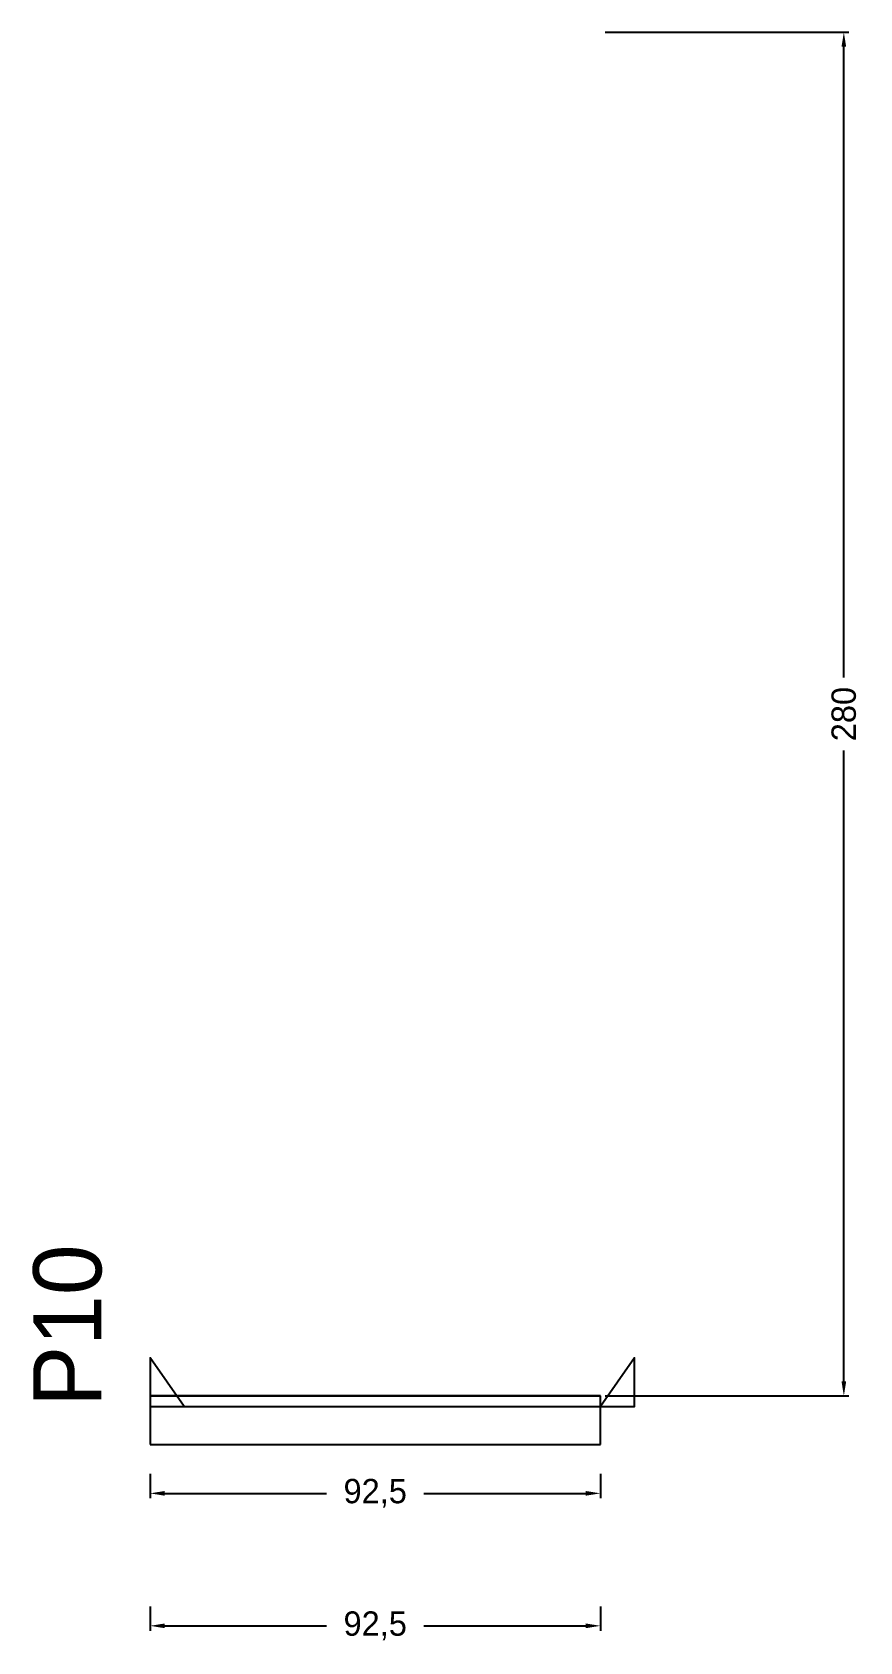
# Model space of a CAD drawing. Header units: centimetres. Extents: x -10500 to 4150, y -6466 to 304.
# Drawn here: x 3975.8 to 4145.8, y -48.3 to 282.2 of the extents above; entities that cross this region are included whole.
import ezdxf

# ---------------------------------------------------------------- set-up
doc = ezdxf.new("R2010")
doc.units = ezdxf.units.CM
for name, color, linetype in [('NOMENCLATURA', 7, 'Continuous'), ('SARR_2.2x10', 60, 'Continuous'), ('SARR_2.2x7', 40, 'Continuous')]:
    doc.layers.add(name, color=color, linetype=linetype)
doc.dimstyles.new('PAINEL-NOVA', dxfattribs={"dimtxt": 5, "dimasz": 3, "dimexe": 1, "dimexo": 1, "dimgap": 1, "dimtad": 1, "dimcen": 2.5, "dimazin": 3, "dimtfac": 1, "dimtmove": 0, "dimatfit": 3})

msp = doc.modelspace()

# ---------------------------------------------------------------- texts
at = {"layer": 'NOMENCLATURA'}
msp.add_text('P10', height=14, rotation=90, dxfattribs=at).set_placement((3990, 0))

# ---------------------------------------------------------------- blocks, each defined once
blk = doc.blocks.new('_CLOSEDFILLED')
at = {"color": 0, "linetype": 'BYBLOCK'}
blk.add_solid([(-1, 0.16), (0, 0), (-1, -0.16)], dxfattribs=at)
blk = doc.blocks.new('*D21')
for p, q in [((4000, -13.8), (4000, -18.8)), ((4092.5, -13.8), (4092.5, -18.8)), ((4003, -17.8), (4036.25, -17.8)), ((4056.25, -17.8), (4089.5, -17.8))]:
    blk.add_line(p, q)
at = {"layer": 'Defpoints'}
for p in [(4000, -12.8), (4092.5, -12.8), (4000, -17.8)]:
    blk.add_point(p, dxfattribs=at)
at = {"layer": 'SARR_2.2x10', "xscale": 3, "yscale": 3, "rotation": 180}
blk.add_blockref('_CLOSEDFILLED', (4000, -17.8), dxfattribs=at)
at = {"layer": 'SARR_2.2x10', "xscale": 3, "yscale": 3}
blk.add_blockref('_CLOSEDFILLED', (4092.5, -17.8), dxfattribs=at)
at = {"layer": 'SARR_2.2x10', "insert": (4046.25, -17.8), "char_height": 5, "attachment_point": 5}
blk.add_mtext('92,5', dxfattribs=at)
blk = doc.blocks.new('*D22')
for p, q in [((4093.5, 282.2), (4143.5, 282.2)), ((4142.5, 149.7), (4142.5, 279.2)), ((4142.5, 5.2), (4142.5, 134.7)), ((4093.5, 2.2), (4143.5, 2.2))]:
    blk.add_line(p, q)
at = {"layer": 'Defpoints'}
for p in [(4092.5, 282.2), (4092.5, 2.2), (4142.5, 2.2)]:
    blk.add_point(p, dxfattribs=at)
at = {"layer": 'SARR_2.2x10', "xscale": 3, "yscale": 3}
for p, rotation in [((4142.5, 282.2), 90), ((4142.5, 2.2), 270)]:
    blk.add_blockref('_CLOSEDFILLED', p, dxfattribs=dict(at, rotation=rotation))
at = {"layer": 'SARR_2.2x10', "insert": (4142.5, 142.2), "char_height": 5, "attachment_point": 5, "rotation": 90}
blk.add_mtext('280', dxfattribs=at)
blk = doc.blocks.new('*D23')
for p, q in [((4093.5, 282.2), (4143.5, 282.2)), ((4142.5, 149.7), (4142.5, 279.2)), ((4142.5, 5.2), (4142.5, 134.7)), ((4093.5, 2.2), (4143.5, 2.2))]:
    blk.add_line(p, q)
at = {"layer": 'Defpoints'}
for p in [(4092.5, 282.2), (4092.5, 2.2), (4142.5, 2.2)]:
    blk.add_point(p, dxfattribs=at)
at = {"layer": 'SARR_2.2x10', "xscale": 3, "yscale": 3}
for p, rotation in [((4142.5, 282.2), 90), ((4142.5, 2.2), 270)]:
    blk.add_blockref('_CLOSEDFILLED', p, dxfattribs=dict(at, rotation=rotation))
at = {"layer": 'SARR_2.2x10', "insert": (4142.5, 142.2), "char_height": 5, "attachment_point": 5, "rotation": 90}
blk.add_mtext('280', dxfattribs=at)
blk = doc.blocks.new('*D24')
for p, q in [((4093.5, 282.2), (4143.5, 282.2)), ((4142.5, 149.7), (4142.5, 279.2)), ((4142.5, 5.2), (4142.5, 134.7)), ((4093.5, 2.2), (4143.5, 2.2))]:
    blk.add_line(p, q)
at = {"layer": 'Defpoints'}
for p in [(4092.5, 282.2), (4092.5, 2.2), (4142.5, 2.2)]:
    blk.add_point(p, dxfattribs=at)
at = {"layer": 'SARR_2.2x10', "xscale": 3, "yscale": 3}
for p, rotation in [((4142.5, 282.2), 90), ((4142.5, 2.2), 270)]:
    blk.add_blockref('_CLOSEDFILLED', p, dxfattribs=dict(at, rotation=rotation))
at = {"layer": 'SARR_2.2x10', "insert": (4142.5, 142.2), "char_height": 5, "attachment_point": 5, "rotation": 90}
blk.add_mtext('280', dxfattribs=at)
blk = doc.blocks.new('*D25')
for p, q in [((4093.5, 282.2), (4143.5, 282.2)), ((4142.5, 149.7), (4142.5, 279.2)), ((4142.5, 5.2), (4142.5, 134.7)), ((4093.5, 2.2), (4143.5, 2.2))]:
    blk.add_line(p, q)
at = {"layer": 'Defpoints'}
for p in [(4092.5, 282.2), (4092.5, 2.2), (4142.5, 2.2)]:
    blk.add_point(p, dxfattribs=at)
at = {"layer": 'SARR_2.2x10', "xscale": 3, "yscale": 3}
for p, rotation in [((4142.5, 282.2), 90), ((4142.5, 2.2), 270)]:
    blk.add_blockref('_CLOSEDFILLED', p, dxfattribs=dict(at, rotation=rotation))
at = {"layer": 'SARR_2.2x10', "insert": (4142.5, 142.2), "char_height": 5, "attachment_point": 5, "rotation": 90}
blk.add_mtext('280', dxfattribs=at)
blk = doc.blocks.new('*D26')
for p, q in [((4000, -41), (4000, -46)), ((4092.5, -41), (4092.5, -46)), ((4003, -45), (4036.25, -45)), ((4056.25, -45), (4089.5, -45))]:
    blk.add_line(p, q)
at = {"layer": 'Defpoints'}
for p in [(4000, -40), (4092.5, -40), (4000, -45)]:
    blk.add_point(p, dxfattribs=at)
at = {"layer": 'SARR_2.2x10', "xscale": 3, "yscale": 3, "rotation": 180}
blk.add_blockref('_CLOSEDFILLED', (4000, -45), dxfattribs=at)
at = {"layer": 'SARR_2.2x10', "xscale": 3, "yscale": 3}
blk.add_blockref('_CLOSEDFILLED', (4092.5, -45), dxfattribs=at)
at = {"layer": 'SARR_2.2x10', "insert": (4046.25, -45), "char_height": 5, "attachment_point": 5}
blk.add_mtext('92,5', dxfattribs=at)
blk = doc.blocks.new('GRA-E')
at = {"layer": 'SARR_2.2x7'}
blk.add_lwpolyline([(0, 0), (7, 0), (0, 10)], close=True, dxfattribs=at)
blk = doc.blocks.new('GRA-D')
at = {"layer": 'SARR_2.2x7'}
blk.add_lwpolyline([(0, 0), (7, 0), (7, 10)], close=True, dxfattribs=at)

# ---------------------------------------------------------------- dimensions: what is measured, and where the dimension line sits
at = {"layer": 'SARR_2.2x10'}
for picture in ['*D22', '*D23', '*D24', '*D25']:
    dim = msp.add_linear_dim(base=(4142.5, 2.2), p1=(4092.5, 2.2), p2=(4092.5, 282.2), angle=90, dimstyle='PAINEL-NOVA', dxfattribs=at)
    dim.commit()
    dim.dimension.update_dxf_attribs({"geometry": picture, "text_midpoint": (4142.5, 142.2)})
for base, p1, p2, picture, middle in [((4000, -17.8), (4000, -12.8), (4092.5, -12.8), '*D21', (4046.25, -17.8)), ((4000, -45), (4000, -40), (4092.5, -40), '*D26', (4046.25, -45))]:
    dim = msp.add_linear_dim(base=base, p1=p1, p2=p2, dimstyle='PAINEL-NOVA', dxfattribs=at)
    dim.commit()
    dim.dimension.update_dxf_attribs({"geometry": picture, "text_midpoint": middle})

# ---------------------------------------------------------------- linework, layer by layer
at = {"layer": 'SARR_2.2x10'}
for p, q in [((4092.5, 2.2), (4000, 2.2)), ((4000, 2.2), (4000, -7.8)), ((4092.5, -7.8), (4092.5, 2.2)), ((4000, -7.8), (4092.5, -7.8))]:
    msp.add_line(p, q, dxfattribs=at)
at = {"layer": 'SARR_2.2x7'}
for p, q in [((4092.5, 2.2), (4000, 2.2)), ((4000, 2.2), (4000, 0)), ((4000, 2.2), (4007, 2.2)), ((4000, 2.2), (4007, 2.2)), ((4000, 2.2), (4007, 2.2)), ((4000, 2.2), (4007, 2.2)), ((4000, 0), (4092.5, 0)), ((4007, 2.2), (4092.5, 2.2)), ((4007, 2.2), (4092.5, 2.2)), ((4007, 2.2), (4092.5, 2.2)), ((4007, 2.2), (4092.5, 2.2)), ((4092.5, 0), (4092.5, 2.2))]:
    msp.add_line(p, q, dxfattribs=at)

# ---------------------------------------------------------------- block references
for name, p in [('GRA-E', (4000, 0)), ('GRA-D', (4092.5, 0))]:
    msp.add_blockref(name, p, dxfattribs=at)

msp.set_redraw_order([(e.dxf.handle, doc.entitydb.next_handle()) for e in msp.query("TEXT MTEXT ATTDEF DIMENSION ARC_DIMENSION")])  # texts and dimensions are drawn at this point

doc.saveas('drawing.dxf')
